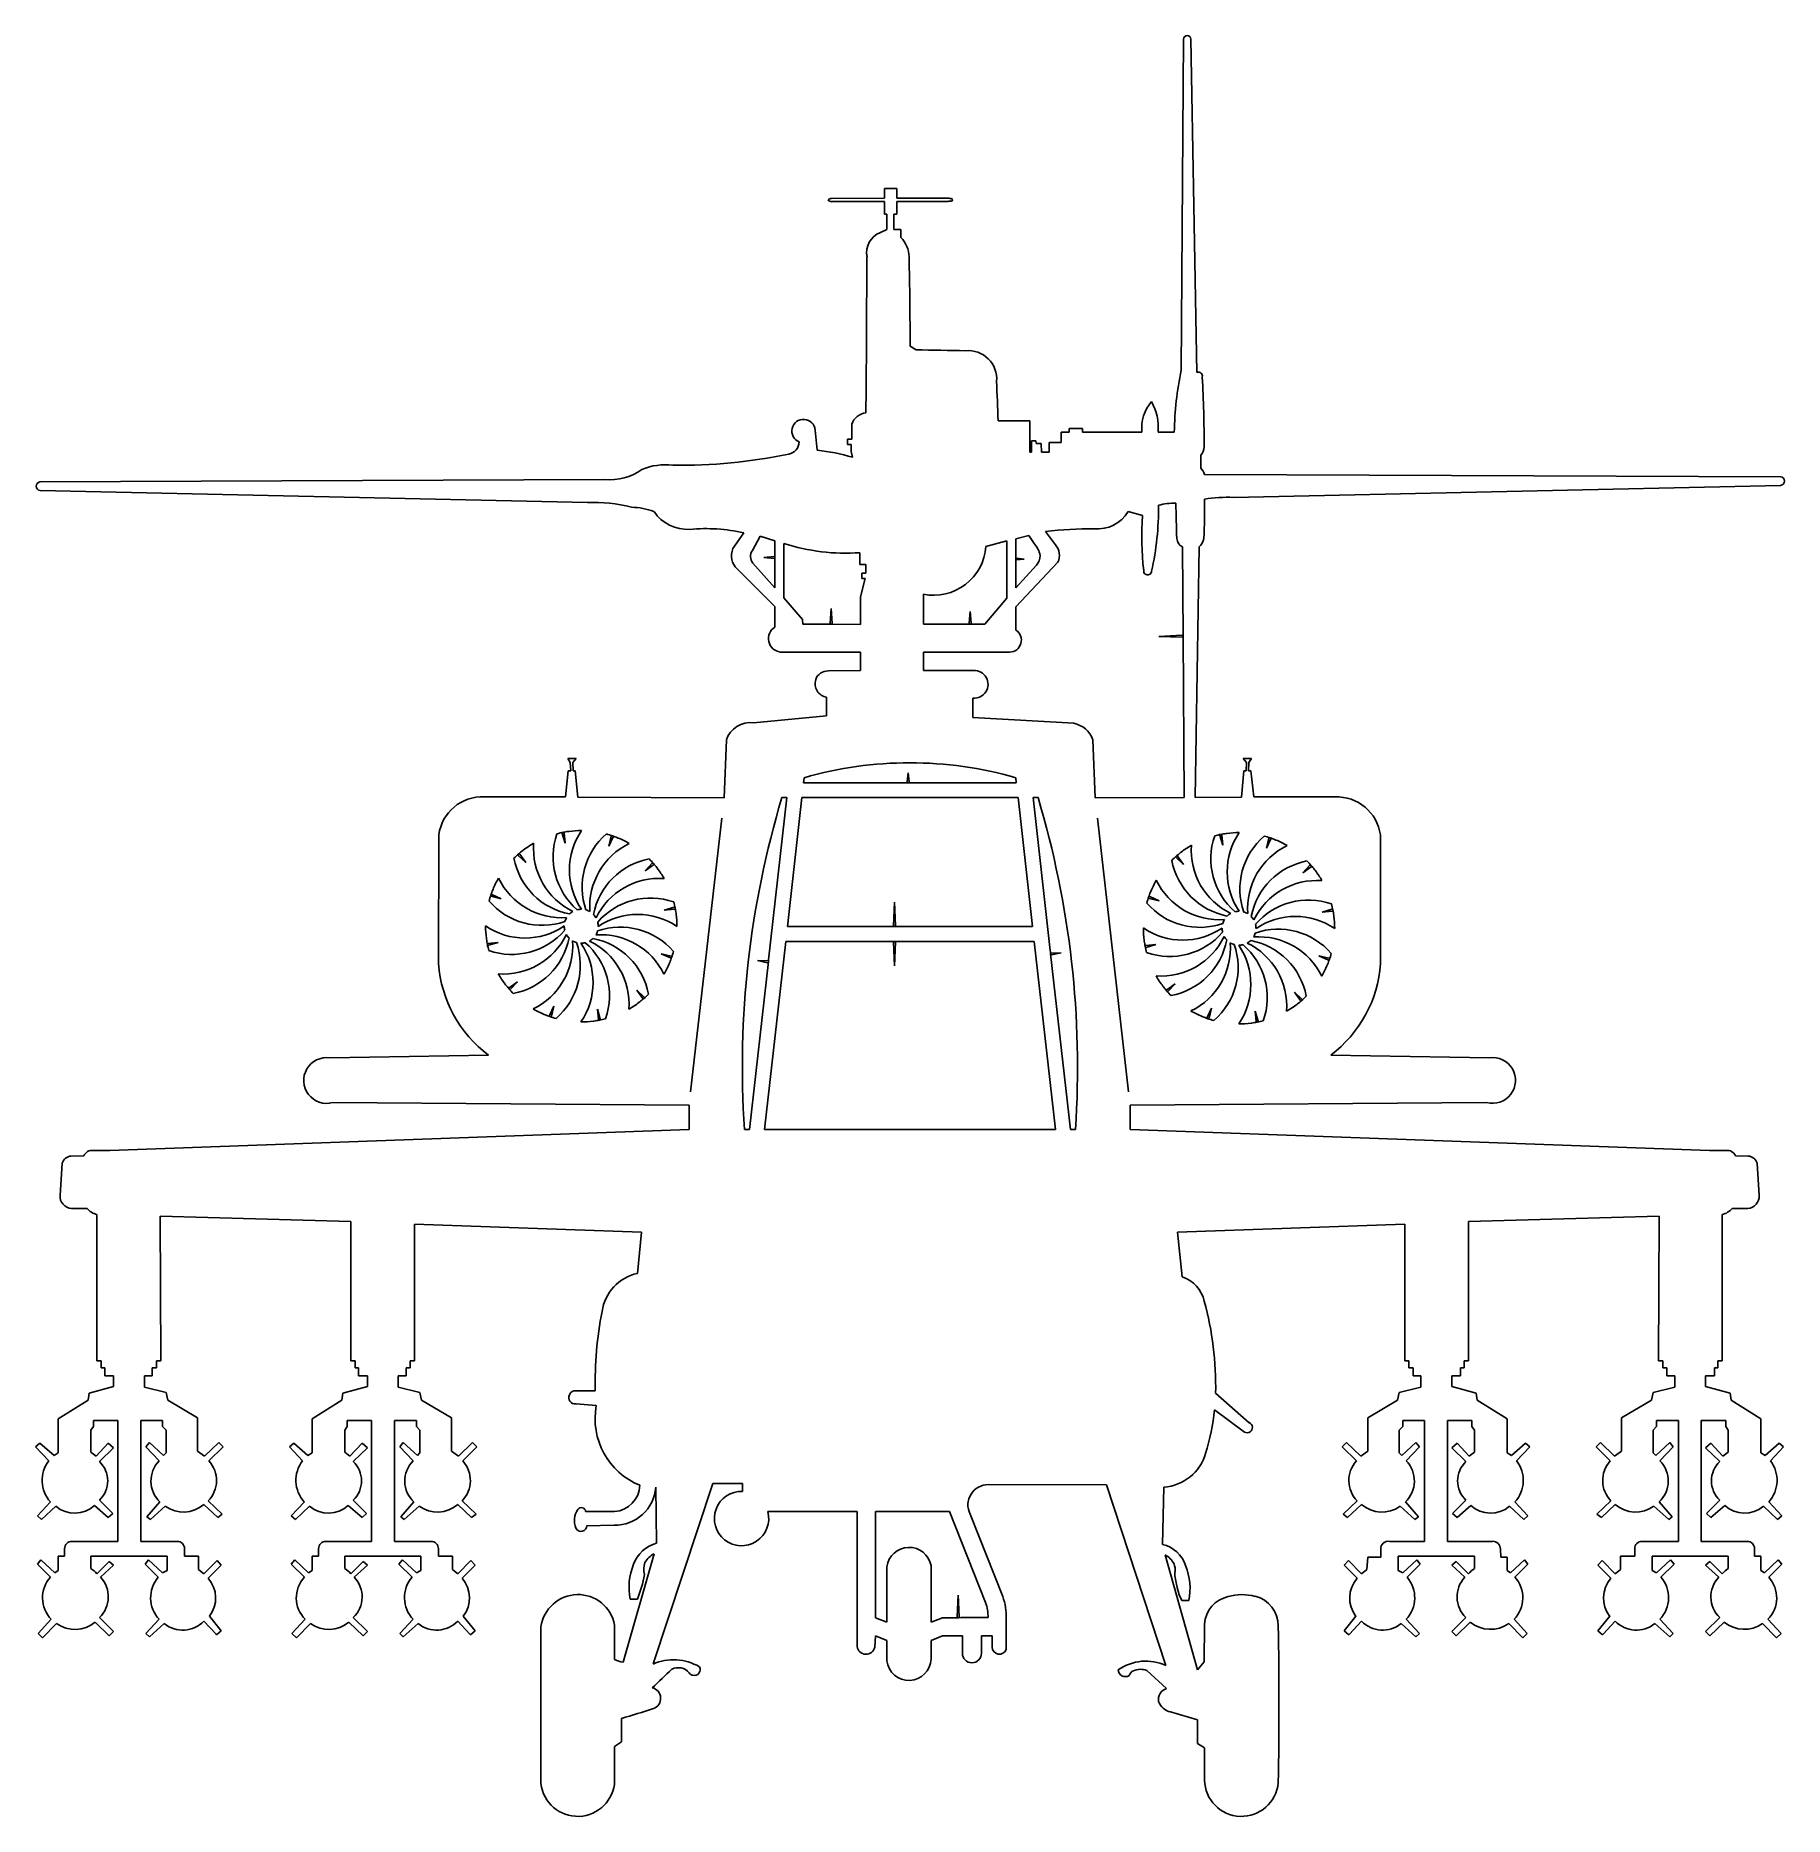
# Model space of a CAD drawing. Extents: x 0 to 25.4, y 0.1 to 25.9.
import ezdxf

# ---------------------------------------------------------------- set-up
doc = ezdxf.new("R2010")
doc.units = 0

msp = doc.modelspace()

# ---------------------------------------------------------------- linework, layer by layer
at = {"layer": 'Default', "color": 12, "linetype": 'CONTINUOUS'}
for p, q in [((17.414411, 19.197707), (25.350849, 19.371178)), ((8.04672, 19.123992), (0.110282, 19.297462))]:
    msp.add_line(p, q, dxfattribs=at)
at = {"layer": 'Default', "color": 5, "linetype": 'CONTINUOUS'}
for p, q in [((10.753592, 18.340635), (10.606381, 18.326286)), ((10.753592, 18.311937), (10.606381, 18.326286)), ((14.27178, 18.318427), (14.382824, 18.304115)), ((14.27178, 18.289804), (14.382824, 18.304115)), ((11.565637, 17.368818), (11.5819, 17.587256)), ((11.594389, 17.36857), (11.5819, 17.587256)), ((13.585091, 17.372419), (13.599452, 17.542914)), ((13.613814, 17.372419), (13.599452, 17.542914)), ((16.673853, 17.197808), (16.333863, 17.18079)), ((16.674076, 17.169028), (16.333863, 17.18079)), ((12.685049, 15.073029), (12.699383, 15.201558)), ((12.713716, 15.073029), (12.699383, 15.201558)), ((12.488364, 12.986444), (12.502755, 13.330082)), ((12.517145, 12.986444), (12.502755, 13.330082)), ((12.488364, 12.747942), (12.502755, 12.403121)), ((12.517145, 12.747942), (12.502755, 12.403121)), ((10.66139, 12.478307), (10.515408, 12.480368)), ((10.658167, 12.449793), (10.515408, 12.480368)), ((14.776067, 12.591086), (14.918469, 12.592727)), ((14.779285, 12.562577), (14.918469, 12.592727)), ((13.411399, 2.964666), (13.424925, 3.282095)), ((13.440177, 2.964744), (13.424925, 3.282095))]:
    msp.add_line(p, q, dxfattribs=at)
at = {"layer": 'Default', "color": 7, "linetype": 'CONTINUOUS'}
for p, q in [((7.680835, 14.326176), (7.723787, 14.183561)), ((7.708929, 14.33176), (7.723787, 14.183561)), ((7.770302, 14.353737), (7.781797, 14.354909)), ((8.391283, 14.28417), (8.357173, 14.139185)), ((8.418405, 14.274959), (8.357173, 14.139185)), ((8.482544, 14.263306), (8.493086, 14.258572)), ((17.220359, 14.29667), (17.263311, 14.154055)), ((17.248453, 14.302255), (17.263311, 14.154055)), ((17.309825, 14.324232), (17.321321, 14.325403)), ((17.930807, 14.254664), (17.896697, 14.10968)), ((17.957929, 14.245454), (17.896697, 14.10968)), ((18.022068, 14.2338), (18.03261, 14.229067)), ((7.044566, 14.00733), (7.153071, 13.905298)), ((7.044566, 14.00733), (7.153071, 13.905298)), ((7.066104, 14.026213), (7.153071, 13.905298)), ((7.066104, 14.026213), (7.153071, 13.905298)), ((7.108265, 14.075932), (7.117635, 14.082695)), ((7.108265, 14.075932), (7.117635, 14.082695)), ((16.58409, 13.977824), (16.692595, 13.875792)), ((16.58409, 13.977824), (16.692595, 13.875792)), ((16.605627, 13.996708), (16.692595, 13.875792)), ((16.605627, 13.996708), (16.692595, 13.875792)), ((16.647789, 14.046427), (16.657159, 14.053189)), ((16.647789, 14.046427), (16.657159, 14.053189)), ((8.985546, 13.892567), (8.883514, 13.784062)), ((9.00443, 13.87103), (8.883514, 13.784062)), ((9.054149, 13.828868), (9.060911, 13.819498)), ((18.52507, 13.863062), (18.423038, 13.754557)), ((18.543953, 13.841524), (18.423038, 13.754557)), ((18.593672, 13.799362), (18.600435, 13.789992)), ((6.662174, 13.440189), (6.797948, 13.378957)), ((6.673828, 13.504328), (6.678561, 13.51487)), ((16.213352, 13.474822), (16.218085, 13.485364)), ((6.652964, 13.413067), (6.797948, 13.378957)), ((9.304392, 13.256298), (9.161777, 13.213346)), ((9.309977, 13.228205), (9.161777, 13.213346)), ((16.192488, 13.383561), (16.337472, 13.349451)), ((16.201698, 13.410683), (16.337472, 13.349451)), ((18.843916, 13.226793), (18.701301, 13.18384)), ((18.8495, 13.198699), (18.701301, 13.18384)), ((9.331954, 13.166832), (9.333125, 13.155336)), ((18.871478, 13.137326), (18.872649, 13.12583)), ((6.583396, 12.792085), (6.582224, 12.803581)), ((6.605373, 12.730713), (6.753573, 12.745571)), ((6.610958, 12.702619), (6.753573, 12.745571)), ((16.12292, 12.76258), (16.121748, 12.774076)), ((16.144897, 12.701207), (16.293096, 12.716065)), ((16.150482, 12.673113), (16.293096, 12.716065)), ((9.262386, 12.54585), (9.117402, 12.57996)), ((9.253175, 12.518728), (9.117402, 12.57996)), ((9.241522, 12.454589), (9.236789, 12.444047)), ((18.80191, 12.516345), (18.656926, 12.550454)), ((18.792699, 12.489222), (18.656926, 12.550454)), ((18.781046, 12.425083), (18.776313, 12.414542)), ((6.861201, 12.130049), (6.854438, 12.139419)), ((6.91092, 12.087887), (7.031835, 12.174855)), ((6.929803, 12.06635), (7.031835, 12.174855)), ((16.450444, 12.058382), (16.571359, 12.145349)), ((16.469327, 12.036844), (16.571359, 12.145349)), ((8.870784, 11.951587), (8.762278, 12.053619)), ((8.849246, 11.932704), (8.762278, 12.053619)), ((8.807084, 11.882985), (8.797714, 11.876222)), ((16.400725, 12.100543), (16.393962, 12.109913)), ((18.410307, 11.922082), (18.301802, 12.024114)), ((18.38877, 11.903198), (18.301802, 12.024114)), ((7.432805, 11.695611), (7.422264, 11.700345)), ((7.496944, 11.683958), (7.558176, 11.819732)), ((7.524067, 11.674747), (7.558176, 11.819732)), ((8.234515, 11.632741), (8.191562, 11.775356)), ((8.206421, 11.627157), (8.191562, 11.775356)), ((16.972329, 11.666106), (16.961788, 11.670839)), ((17.036468, 11.654452), (17.0977, 11.790226)), ((17.06359, 11.645242), (17.0977, 11.790226)), ((17.774038, 11.603236), (17.731086, 11.745851)), ((17.745945, 11.597651), (17.731086, 11.745851)), ((18.346608, 11.853479), (18.337238, 11.846716)), ((8.145048, 11.60518), (8.133552, 11.604008)), ((17.684572, 11.575674), (17.673076, 11.574502))]:
    msp.add_line(p, q, dxfattribs=at)
at = {"layer": 'Default', "color": 12, "linetype": 'CONTINUOUS'}
for centre, start, end in [((0.118003, 19.360288), 99.092093, 262.994157), ((25.343128, 19.434004), 277.005843, 440.907907)]:
    msp.add_arc(centre, 0.063299, start, end, dxfattribs=at)
at = {"layer": 'Default', "color": 5, "linetype": 'CONTINUOUS'}
for centre, radius, start, end in [((16.747527, 18.616684), 0.154172, 185.740464, 242.021375), ((10.75464, 18.329886), 0.0108, 0, 95.567174), ((14.648276, 18.356469), 0.243771, 335.946872, 398.985681), ((10.75464, 18.322686), 0.0108, 264.432826, 360), ((14.2704, 18.307715), 0.0108, 82.656155, 180), ((14.2704, 18.300515), 0.0108, 180, 277.343845), ((16.172241, 18.131429), 0.058184, 172.216344, 355.426982), ((11.576407, 17.368016), 0.0108, 175.741959, 269.50523), ((11.583607, 17.367954), 0.0108, 269.50523, 363.268501), ((13.595852, 17.371512), 0.0108, 175.184998, 270), ((13.603052, 17.371512), 0.0108, 270, 364.815002), ((16.674393, 17.187021), 0.0108, 0.442736, 92.865515), ((16.674449, 17.179821), 0.0108, 268.019958, 360.442736), ((12.695783, 15.071832), 0.0108, 173.636722, 270), ((12.702983, 15.071832), 0.0108, 270, 366.363278), ((12.499155, 12.985992), 0.0108, 177.602021, 270), ((12.506355, 12.985992), 0.0108, 270, 362.397979), ((12.499155, 12.748392), 0.0108, 90, 182.389774), ((12.506355, 12.748392), 0.0108, 357.610226, 450), ((10.660429, 12.460353), 0.0108, 257.911381, 353.551186), ((10.661237, 12.467508), 0.0108, 353.551186, 449.19099), ((14.776191, 12.580287), 0.0108, 90.660176, 186.441347), ((14.776999, 12.573132), 0.0108, 186.441347, 282.222518), ((13.422189, 2.964206), 0.0108, 177.559968, 270.155695), ((13.429389, 2.964226), 0.0108, 270.155695, 362.751422)]:
    msp.add_arc(centre, radius, start, end, dxfattribs=at)
at = {"layer": 'Default', "color": 7, "linetype": 'CONTINUOUS'}
for centre, start, end in [((7.691176, 14.32929), 101.392773, 196.761033), ((7.698183, 14.330683), 5.725295, 101.093554), ((8.401796, 14.281696), 71.392773, 166.761033), ((8.40856, 14.279399), 335.725295, 431.093554), ((17.2307, 14.299784), 101.392773, 196.761033), ((17.237707, 14.301177), 5.725295, 101.093554), ((17.94132, 14.252191), 71.392773, 166.761033), ((17.948084, 14.249894), 335.725295, 431.093554), ((7.051964, 14.015198), 131.392773, 226.761033), ((7.051964, 14.015198), 131.392773, 226.761033), ((7.057336, 14.019907), 35.725295, 131.093554), ((7.057336, 14.019907), 35.725295, 131.093554), ((16.591488, 13.985692), 131.392773, 226.761033), ((16.591488, 13.985692), 131.392773, 226.761033), ((16.59686, 13.990401), 35.725295, 131.093554), ((16.59686, 13.990401), 35.725295, 131.093554), ((8.993414, 13.885169), 41.392773, 136.761033), ((8.998123, 13.879798), 305.725295, 401.093554), ((18.532938, 13.855663), 41.392773, 136.761033), ((18.537647, 13.850292), 305.725295, 401.093554), ((6.657734, 13.430344), 65.725295, 161.093554), ((6.655437, 13.42358), 161.392773, 256.761033), ((9.307506, 13.245957), 11.392773, 106.761033), ((9.308899, 13.238951), 275.725295, 371.093554), ((16.194961, 13.394074), 161.392773, 256.761033), ((16.197258, 13.400838), 65.725295, 161.093554), ((18.84703, 13.216451), 11.392773, 106.761033), ((18.848423, 13.209445), 275.725295, 371.093554), ((6.60645, 12.719966), 95.725295, 191.093554), ((6.607843, 12.71296), 191.392773, 286.761033), ((16.145974, 12.690461), 95.725295, 191.093554), ((16.147367, 12.683454), 191.392773, 286.761033), ((9.257615, 12.528573), 245.725295, 341.093554), ((9.259913, 12.535337), 341.392773, 436.761033), ((18.797139, 12.499067), 245.725295, 341.093554), ((18.799436, 12.505832), 341.392773, 436.761033), ((6.917226, 12.07912), 125.725295, 221.093554), ((6.921936, 12.073748), 221.392773, 316.761033), ((8.858014, 11.93901), 215.725295, 311.093554), ((8.863385, 11.943719), 311.392773, 406.761033), ((16.45675, 12.049614), 125.725295, 221.093554), ((16.46146, 12.044243), 221.392773, 316.761033), ((18.397538, 11.909504), 215.725295, 311.093554), ((18.402909, 11.914214), 311.392773, 406.761033), ((7.506789, 11.679518), 155.725295, 251.093554), ((7.513554, 11.677221), 251.392773, 346.761033), ((8.217167, 11.628234), 185.725295, 281.093554), ((8.224173, 11.629627), 281.392773, 376.761033), ((17.046313, 11.650012), 155.725295, 251.093554), ((17.053077, 11.647715), 251.392773, 346.761033), ((17.756691, 11.598728), 185.725295, 281.093554), ((17.763697, 11.600121), 281.392773, 376.761033)]:
    msp.add_arc(centre, 0.0108, start, end, dxfattribs=at)
at = {"layer": 'WHITE', "color": 7, "linetype": 'CONTINUOUS'}
for p, q in [((16.69176, 25.840152), (16.66008, 21.042792)), ((16.88544, 21.009672), (16.79904, 25.840872)), ((12.35376, 23.536872), (11.58912, 23.533272)), ((12.53304, 23.675832), (12.35376, 23.675832)), ((12.35376, 23.675832), (12.35376, 23.536872)), ((12.53304, 23.538312), (12.53304, 23.675832)), ((13.25376, 23.538312), (12.53304, 23.538312)), ((11.59272, 23.485752), (12.35376, 23.485752)), ((12.35376, 23.485752), (12.35376, 23.306472)), ((12.35376, 23.306472), (12.39048, 23.306472)), ((12.39048, 23.306472), (12.39048, 23.083272)), ((12.49272, 23.079672), (12.49272, 23.306472)), ((12.49272, 23.306472), (12.53304, 23.306472)), ((12.53304, 23.306472), (12.53304, 23.487192)), ((12.53304, 23.487192), (13.25736, 23.487192)), ((12.39048, 23.083272), (12.29544, 23.039352)), ((12.59496, 23.079672), (12.49272, 23.079672)), ((12.59496, 22.966632), (12.59496, 23.079672)), ((12.10104, 22.684392), (12.09384, 21.499272)), ((12.09384, 21.499272), (12.09024, 20.756232)), ((12.81456, 21.337992), (12.72672, 21.389112)), ((12.09024, 20.756232), (12.08664, 20.423592)), ((11.38032, 19.881432), (11.3508, 20.174472)), ((11.88144, 20.258712), (11.88144, 20.181672)), ((11.88144, 20.181672), (11.88144, 20.112552)), ((14.4612, 20.309832), (14.004, 20.309832)), ((14.4612, 19.852632), (14.4612, 20.309832)), ((15.03576, 20.144952), (14.9184, 20.144952)), ((14.9184, 20.144952), (14.9184, 19.991592)), ((15.22584, 20.196792), (15.03576, 20.196792)), ((15.03576, 20.196792), (15.03576, 20.144952)), ((15.22584, 20.144952), (15.22584, 20.196792)), ((16.08912, 20.144952), (15.22584, 20.144952)), ((16.55784, 20.144952), (16.32384, 20.144952)), ((11.88144, 20.042712), (11.81952, 20.042712)), ((11.81952, 20.042712), (11.81952, 19.965672)), ((11.81952, 19.965672), (11.87064, 19.965672)), ((11.87064, 19.965672), (11.87064, 19.863432)), ((11.88144, 20.112552), (11.88144, 20.060712)), ((11.88144, 20.060712), (11.88144, 20.042712)), ((14.55264, 20.016792), (14.48712, 20.016792)), ((14.48712, 20.016792), (14.48712, 19.852632)), ((14.55624, 19.977192), (14.55264, 20.016792)), ((14.62968, 19.977192), (14.55624, 19.977192)), ((14.63328, 19.852632), (14.62968, 19.977192)), ((14.9184, 19.991592), (14.74272, 19.991592)), ((14.74272, 19.991592), (14.74272, 19.852632)), ((11.87064, 19.863432), (11.89296, 19.779192)), ((14.48712, 19.852632), (14.4612, 19.852632)), ((14.74272, 19.852632), (14.63328, 19.852632)), ((16.94232, 19.622232), (16.94232, 19.808712)), ((8.29584, 19.456632), (0.108, 19.422792)), ((16.996562, 19.531045), (25.353131, 19.496508)), ((15.888699, 18.992822), (16.09704, 18.933912)), ((10.31544, 18.681912), (10.15848, 18.454392)), ((10.55016, 18.633672), (10.44, 18.429192)), ((10.76544, 18.568152), (10.55016, 18.633672)), ((14.2596, 18.599112), (14.45112, 18.644472)), ((14.2596, 18.304115), (14.2596, 18.599112)), ((14.45112, 18.644472), (14.52672, 18.531432)), ((14.83776, 18.509832), (14.6916, 18.703512)), ((10.76544, 18.326286), (10.76544, 18.568152)), ((10.76544, 18.568152), (10.76544, 18.568152)), ((10.8936, 17.740872), (10.8972, 18.531432)), ((11.9988, 18.395946), (11.9988, 18.223992)), ((13.827292, 18.483627), (14.13216, 18.568152)), ((14.13216, 18.568152), (14.13216, 17.737272)), ((16.685249, 17.179905), (16.675198, 18.480531)), ((16.85952, 14.847192), (16.91784, 18.480312)), ((10.2204, 18.162072), (10.76544, 17.617032)), ((10.444809, 18.245379), (10.76544, 17.887752)), ((10.76544, 18.329886), (10.76544, 18.283032)), ((10.76544, 18.326286), (10.76544, 18.322686)), ((10.76544, 17.887752), (10.76544, 18.283032)), ((11.9988, 18.223992), (12.08664, 18.223992)), ((12.02472, 18.100152), (12.02472, 18.023112)), ((12.08664, 18.100152), (12.02472, 18.100152)), ((12.08664, 18.223992), (12.08664, 18.100152)), ((14.2596, 18.307715), (14.2596, 18.284472)), ((14.2596, 18.304115), (14.2596, 18.300515)), ((14.2596, 17.887752), (14.2596, 18.284472)), ((14.2596, 17.609832), (14.87088, 18.257112)), ((14.558637, 18.213405), (14.2596, 17.887752)), ((12.07584, 18.023112), (12.0096, 17.755992)), ((12.02472, 18.023112), (12.07584, 18.023112)), ((10.76544, 17.617032), (10.76544, 17.316792)), ((11.16792, 17.426232), (10.8936, 17.740872)), ((12.0096, 17.755992), (12.0096, 17.353512)), ((12.9204, 17.360712), (12.9204, 17.792712)), ((14.13216, 17.737272), (13.81032, 17.360712)), ((14.2596, 17.272936), (14.2596, 17.609832)), ((11.17152, 17.360712), (11.16792, 17.426232)), ((11.579914, 17.357185), (11.17152, 17.360712)), ((11.576314, 17.357216), (11.5884, 17.357112)), ((11.579914, 17.357185), (11.583514, 17.357154)), ((12.0096, 17.353512), (11.5884, 17.357112)), ((13.41144, 17.360712), (12.9204, 17.360712)), ((13.603052, 17.360712), (13.41144, 17.360712)), ((13.599452, 17.360712), (13.595852, 17.360712)), ((13.81032, 17.360712), (13.599452, 17.360712)), ((16.685221, 17.183505), (16.685193, 17.187105)), ((16.685221, 17.183505), (16.70328, 14.846472)), ((10.84608, 16.954632), (12.0096, 16.954632)), ((12.0096, 16.954632), (12.0096, 16.687512)), ((12.9204, 16.954632), (14.16888, 16.954632)), ((12.9204, 16.687512), (12.9204, 16.954632)), ((12.0096, 16.687512), (11.5416, 16.680312)), ((13.649041, 16.687512), (12.9204, 16.687512)), ((11.51568, 16.299432), (11.51568, 16.028712)), ((13.63824, 16.007112), (13.63824, 16.287912)), ((11.51568, 16.028712), (10.4544, 15.930072)), ((15.100056, 15.923468), (13.63824, 16.007112)), ((10.06344, 15.684552), (10.03032, 14.839272)), ((15.40872, 14.839272), (15.37632, 15.684552)), ((7.88256, 15.410232), (7.7616, 15.410232)), ((7.7616, 15.410232), (7.79832, 15.355512)), ((7.79832, 15.355512), (7.80552, 15.234552)), ((7.83504, 15.351912), (7.88256, 15.410232)), ((7.83864, 15.230952), (7.83504, 15.351912)), ((17.67744, 15.410232), (17.55648, 15.410232)), ((17.55648, 15.410232), (17.60472, 15.351912)), ((17.60472, 15.351912), (17.6004, 15.230952)), ((17.63352, 15.234552), (17.64072, 15.355512)), ((17.64072, 15.355512), (17.67744, 15.410232)), ((7.7688, 15.234552), (7.72848, 14.857992)), ((7.80552, 15.234552), (7.7688, 15.234552)), ((7.87176, 15.230952), (7.83864, 15.230952)), ((7.90776, 14.850792), (7.87176, 15.230952)), ((11.190216, 15.132818), (11.18232, 15.061032)), ((11.18232, 15.061032), (12.699383, 15.061032)), ((12.695783, 15.061032), (12.72528, 15.061032)), ((12.699383, 15.061032), (12.702983, 15.061032)), ((12.72528, 15.061032), (14.26752, 15.061032)), ((14.26752, 15.061032), (14.2596, 15.133032)), ((17.568, 15.230952), (17.53128, 14.850792)), ((17.6004, 15.230952), (17.568, 15.230952)), ((17.67024, 15.234552), (17.63352, 15.234552)), ((17.71056, 14.857992), (17.67024, 15.234552)), ((7.72848, 14.857992), (6.55056, 14.854392)), ((10.03032, 14.839272), (7.90776, 14.850792)), ((10.9404, 14.845032), (10.67472, 12.490632)), ((10.868486, 14.845032), (10.9404, 14.845032)), ((11.15784, 14.845032), (10.94688, 12.975192)), ((14.292, 14.845032), (11.15784, 14.845032)), ((14.50368, 12.975192), (14.292, 14.845032)), ((14.582166, 14.845032), (14.50944, 14.845032)), ((14.50944, 14.845032), (14.76, 12.627432)), ((16.70328, 14.846472), (15.40872, 14.839272)), ((17.53128, 14.850792), (16.85952, 14.847192)), ((18.88848, 14.854392), (17.71056, 14.857992)), ((9.544032, 10.580472), (9.99648, 14.545512)), ((15.44256, 14.545512), (15.89544, 10.580472)), ((5.89176, 14.305032), (5.88816, 12.436632)), ((19.55088, 12.436632), (19.54728, 14.305032)), ((12.506355, 12.975192), (10.94688, 12.975192)), ((12.502755, 12.975192), (12.499155, 12.975192)), ((12.502755, 12.975192), (12.72528, 12.975192)), ((12.72528, 12.975192), (14.50368, 12.975192)), ((10.9224, 12.759192), (10.61424, 10.031832)), ((12.506355, 12.759192), (10.9224, 12.759192)), ((12.502755, 12.759192), (12.499155, 12.759192)), ((14.52744, 12.759192), (12.502755, 12.759192)), ((14.8356, 10.031832), (14.52744, 12.759192)), ((10.671969, 12.466295), (10.3968, 10.031832)), ((10.671565, 12.462717), (10.67116, 12.45914)), ((10.67472, 12.490632), (10.671565, 12.462717)), ((14.76, 12.627432), (14.765863, 12.575498)), ((14.765459, 12.579075), (15.05304, 10.031832)), ((14.765863, 12.575498), (14.766267, 12.57192)), ((6.61248, 11.111112), (4.31136, 11.070792)), ((21.12768, 11.070792), (18.82656, 11.111112)), ((4.35168, 10.423512), (9.52128, 10.386792)), ((9.52128, 10.386792), (9.52128, 10.031832)), ((15.91776, 10.386792), (21.08808, 10.423512)), ((21.08808, 10.423512), (15.91776, 10.386792)), ((15.91776, 10.386792), (21.08808, 10.423512)), ((15.91776, 10.031832), (15.91776, 10.386792)), ((9.52128, 10.031832), (1.12032, 9.727992)), ((10.3968, 10.031832), (10.3248, 10.031832)), ((10.61424, 10.031832), (12.72528, 10.031832)), ((12.72528, 10.031832), (14.8356, 10.031832)), ((15.05304, 10.031832), (15.125757, 10.031832)), ((24.31872, 9.727992), (15.91776, 10.031832)), ((0.74376, 9.650952), (0.55728, 9.647352)), ((1.12032, 9.727992), (0.8784, 9.727992)), ((24.56136, 9.727992), (24.31872, 9.727992)), ((24.88248, 9.647352), (24.69528, 9.650952)), ((0.42912, 9.545112), (0.3996, 9.077112)), ((25.03944, 9.077112), (25.00992, 9.545112)), ((0.56448, 8.886312), (0.79128, 8.886312)), ((0.93384, 8.798472), (0.93384, 6.676632)), ((24.5052, 6.676632), (24.5052, 8.798472)), ((24.64776, 8.886312), (24.87456, 8.886312)), ((1.85976, 6.676632), (1.84896, 8.773272)), ((1.84896, 8.773272), (4.6152, 8.696232)), ((4.6152, 8.696232), (4.6152, 6.676632)), ((5.53752, 6.676632), (5.53752, 8.659512)), ((5.53752, 8.659512), (8.83296, 8.545032)), ((8.83296, 8.545032), (8.77176, 7.945992)), ((16.60608, 8.545032), (19.90152, 8.659512)), ((19.90152, 8.659512), (16.60608, 8.545032)), ((16.60608, 8.545032), (19.90152, 8.659512)), ((16.67304, 7.896312), (16.60608, 8.545032)), ((19.90152, 8.659512), (19.90152, 6.676632)), ((20.82456, 8.696232), (23.5908, 8.773272)), ((20.82456, 6.676632), (20.82456, 8.696232)), ((23.5908, 8.773272), (23.57928, 6.676632)), ((0.93384, 6.676632), (0.99576, 6.676632)), ((0.99576, 6.676632), (0.99576, 6.573672)), ((0.99576, 6.573672), (1.0476, 6.573672)), ((1.0476, 6.573672), (1.0476, 6.460632)), ((1.0476, 6.460632), (1.17504, 6.460632)), ((1.17504, 6.460632), (1.17504, 6.306552)), ((1.62144, 6.295752), (1.62144, 6.460632)), ((1.62144, 6.460632), (1.7352, 6.460632)), ((1.7352, 6.460632), (1.7352, 6.573672)), ((1.7352, 6.573672), (1.79712, 6.573672)), ((1.79712, 6.573672), (1.79712, 6.676632)), ((1.79712, 6.676632), (1.85976, 6.676632)), ((4.6152, 6.676632), (4.67712, 6.676632)), ((4.67712, 6.676632), (4.67712, 6.573672)), ((4.67712, 6.573672), (4.72824, 6.573672)), ((4.72824, 6.573672), (4.72824, 6.460632)), ((4.72824, 6.460632), (4.8564, 6.460632)), ((4.8564, 6.460632), (4.8564, 6.306552)), ((5.3028, 6.295752), (5.3028, 6.460632)), ((5.3028, 6.460632), (5.41656, 6.460632)), ((5.41656, 6.460632), (5.41656, 6.573672)), ((5.41656, 6.573672), (5.47848, 6.573672)), ((5.47848, 6.573672), (5.47848, 6.676632)), ((5.47848, 6.676632), (5.53752, 6.676632)), ((19.90152, 6.676632), (19.96056, 6.676632)), ((19.96056, 6.676632), (19.96056, 6.573672)), ((19.96056, 6.573672), (20.0232, 6.573672)), ((20.0232, 6.573672), (20.0232, 6.460632)), ((20.0232, 6.460632), (20.13624, 6.460632)), ((20.13624, 6.460632), (20.13624, 6.295752)), ((20.58264, 6.306552), (20.58264, 6.460632)), ((20.58264, 6.460632), (20.7108, 6.460632)), ((20.7108, 6.460632), (20.7108, 6.573672)), ((20.7108, 6.573672), (20.76192, 6.573672)), ((20.76192, 6.573672), (20.76192, 6.676632)), ((20.76192, 6.676632), (20.82456, 6.676632)), ((23.57928, 6.676632), (23.64192, 6.676632)), ((23.64192, 6.676632), (23.64192, 6.573672)), ((23.64192, 6.573672), (23.70384, 6.573672)), ((23.70384, 6.573672), (23.70384, 6.460632)), ((23.70384, 6.460632), (23.8176, 6.460632)), ((23.8176, 6.460632), (23.8176, 6.295752)), ((24.264, 6.306552), (24.264, 6.460632)), ((24.264, 6.460632), (24.39216, 6.460632)), ((24.39216, 6.460632), (24.39216, 6.573672)), ((24.39216, 6.573672), (24.44328, 6.573672)), ((24.44328, 6.573672), (24.44328, 6.676632)), ((24.44328, 6.676632), (24.5052, 6.676632)), ((0.82008, 6.207912), (0.80568, 6.105672)), ((1.17504, 6.306552), (0.82008, 6.207912)), ((1.93608, 6.219432), (1.62144, 6.295752)), ((1.962, 6.105672), (1.93608, 6.219432)), ((4.50144, 6.207912), (4.48704, 6.105672)), ((4.8564, 6.306552), (4.50144, 6.207912)), ((5.61744, 6.219432), (5.3028, 6.295752)), ((5.64336, 6.105672), (5.61744, 6.219432)), ((8.16048, 6.244632), (7.88256, 6.244632)), ((17.64432, 5.780232), (17.1576, 6.207912)), ((19.8216, 6.219432), (19.7964, 6.105672)), ((20.13624, 6.295752), (19.8216, 6.219432)), ((20.9376, 6.207912), (20.58264, 6.306552)), ((20.952, 6.105672), (20.9376, 6.207912)), ((23.50296, 6.219432), (23.47704, 6.105672)), ((23.8176, 6.295752), (23.50296, 6.219432)), ((24.61896, 6.207912), (24.264, 6.306552)), ((24.63336, 6.105672), (24.61896, 6.207912)), ((0.80568, 6.105672), (0.37368, 5.838552)), ((2.394, 5.849352), (1.962, 6.105672)), ((4.48704, 6.105672), (4.05504, 5.838552)), ((6.07464, 5.849352), (5.64336, 6.105672)), ((7.88256, 6.054552), (8.17488, 6.028632)), ((17.1432, 5.966712), (17.5788, 5.644872)), ((19.7964, 6.105672), (19.3644, 5.849352)), ((21.384, 5.838552), (20.952, 6.105672)), ((23.47704, 6.105672), (23.04504, 5.849352)), ((25.06536, 5.838552), (24.63336, 6.105672)), ((0.37368, 5.838552), (0.37368, 5.344632)), ((0.846, 5.673672), (0.88272, 5.724792)), ((0.88272, 5.724792), (0.88272, 5.812632)), ((0.88272, 5.812632), (1.23768, 5.812632)), ((1.23768, 5.812632), (1.23768, 4.060152)), ((1.57032, 4.060152), (1.57032, 5.812632)), ((1.57032, 5.812632), (1.88496, 5.812632)), ((1.88496, 5.812632), (1.88496, 5.724792)), ((1.88496, 5.724792), (1.93608, 5.673672)), ((2.394, 5.369832), (2.394, 5.849352)), ((4.05504, 5.838552), (4.05504, 5.344632)), ((4.52736, 5.673672), (4.56336, 5.724792)), ((4.56336, 5.724792), (4.56336, 5.812632)), ((4.56336, 5.812632), (4.91832, 5.812632)), ((4.91832, 5.812632), (4.91832, 4.060152)), ((5.25168, 4.060152), (5.25168, 5.812632)), ((5.25168, 5.812632), (5.56632, 5.812632)), ((5.56632, 5.812632), (5.56632, 5.724792)), ((5.56632, 5.724792), (5.61744, 5.673672)), ((6.07464, 5.369832), (6.07464, 5.849352)), ((19.3644, 5.849352), (19.3644, 5.369832)), ((19.8216, 5.673672), (19.87272, 5.724792)), ((19.87272, 5.724792), (19.87272, 5.812632)), ((19.87272, 5.812632), (20.18736, 5.812632)), ((20.18736, 5.812632), (20.18736, 4.060152)), ((20.52072, 4.060152), (20.52072, 5.812632)), ((20.52072, 5.812632), (20.87568, 5.812632)), ((20.87568, 5.812632), (20.87568, 5.724792)), ((20.87568, 5.724792), (20.9124, 5.673672)), ((21.384, 5.344632), (21.384, 5.838552)), ((23.04504, 5.849352), (23.04504, 5.369832)), ((23.50296, 5.673672), (23.55408, 5.724792)), ((23.55408, 5.724792), (23.55408, 5.812632)), ((23.55408, 5.812632), (23.86872, 5.812632)), ((23.86872, 5.812632), (23.86872, 4.060152)), ((24.20136, 4.060152), (24.20136, 5.812632)), ((24.20136, 5.812632), (24.55632, 5.812632)), ((24.55632, 5.812632), (24.55632, 5.724792)), ((24.55632, 5.724792), (24.59304, 5.673672)), ((25.06536, 5.344632), (25.06536, 5.838552)), ((0.10656, 5.483592), (0.04464, 5.432472)), ((0.04464, 5.432472), (0.23472, 5.227272)), ((0.31176, 5.304312), (0.10656, 5.483592)), ((0.846, 5.355432), (0.846, 5.673672)), ((1.09872, 5.483592), (0.92304, 5.293512)), ((1.17504, 5.418072), (1.09872, 5.483592)), ((1.69488, 5.494392), (1.64376, 5.432472)), ((1.64376, 5.432472), (1.83744, 5.227272)), ((1.90008, 5.304312), (1.69488, 5.494392)), ((1.93608, 5.673672), (1.93608, 5.344632)), ((2.70144, 5.494392), (2.49624, 5.293512)), ((2.55816, 5.227272), (2.76336, 5.432472)), ((2.76336, 5.432472), (2.70144, 5.494392)), ((3.78792, 5.483592), (3.726, 5.432472)), ((3.726, 5.432472), (3.91608, 5.227272)), ((3.99312, 5.304312), (3.78792, 5.483592)), ((4.52736, 5.355432), (4.52736, 5.673672)), ((4.77936, 5.483592), (4.60368, 5.293512)), ((4.8564, 5.418072), (4.77936, 5.483592)), ((5.37624, 5.494392), (5.3244, 5.432472)), ((5.3244, 5.432472), (5.5188, 5.227272)), ((5.58072, 5.304312), (5.37624, 5.494392)), ((5.61744, 5.673672), (5.61744, 5.344632)), ((6.38208, 5.494392), (6.1776, 5.293512)), ((6.23952, 5.227272), (6.44472, 5.432472)), ((6.44472, 5.432472), (6.38208, 5.494392)), ((19.05696, 5.494392), (18.99504, 5.432472)), ((18.99504, 5.432472), (19.19952, 5.227272)), ((19.26216, 5.293512), (19.05696, 5.494392)), ((19.8216, 5.344632), (19.8216, 5.673672)), ((20.06352, 5.494392), (19.85832, 5.304312)), ((19.92024, 5.227272), (20.11464, 5.432472)), ((20.11464, 5.432472), (20.06352, 5.494392)), ((20.65968, 5.483592), (20.58264, 5.418072)), ((20.83536, 5.293512), (20.65968, 5.483592)), ((20.9124, 5.673672), (20.9124, 5.355432)), ((21.65112, 5.483592), (21.44664, 5.304312)), ((21.52296, 5.227272), (21.71376, 5.432472)), ((21.71376, 5.432472), (21.65112, 5.483592)), ((22.73832, 5.494392), (22.67568, 5.432472)), ((22.67568, 5.432472), (22.88088, 5.227272)), ((22.9428, 5.293512), (22.73832, 5.494392)), ((23.50296, 5.344632), (23.50296, 5.673672)), ((23.74416, 5.494392), (23.53968, 5.304312)), ((23.6016, 5.227272), (23.79528, 5.432472)), ((23.79528, 5.432472), (23.74416, 5.494392)), ((24.34104, 5.483592), (24.264, 5.418072)), ((24.516, 5.293512), (24.34104, 5.483592)), ((24.59304, 5.673672), (24.59304, 5.355432)), ((25.33248, 5.483592), (25.12728, 5.304312)), ((25.20432, 5.227272), (25.3944, 5.432472)), ((25.3944, 5.432472), (25.33248, 5.483592)), ((0.37368, 5.344632), (0.31176, 5.304312)), ((0.92304, 5.293512), (0.846, 5.355432)), ((0.97056, 5.216472), (1.17504, 5.418072)), ((1.93608, 5.344632), (1.90008, 5.304312)), ((2.49624, 5.293512), (2.394, 5.369832)), ((4.05504, 5.344632), (3.99312, 5.304312)), ((4.60368, 5.293512), (4.52736, 5.355432)), ((4.6512, 5.216472), (4.8564, 5.418072)), ((5.61744, 5.344632), (5.58072, 5.304312)), ((6.1776, 5.293512), (6.07464, 5.369832)), ((19.3644, 5.369832), (19.26216, 5.293512)), ((19.85832, 5.304312), (19.8216, 5.344632)), ((20.58264, 5.418072), (20.78784, 5.216472)), ((20.9124, 5.355432), (20.83536, 5.293512)), ((21.44664, 5.304312), (21.384, 5.344632)), ((23.04504, 5.369832), (22.9428, 5.293512)), ((23.53968, 5.304312), (23.50296, 5.344632)), ((24.264, 5.418072), (24.46848, 5.216472)), ((24.59304, 5.355432), (24.516, 5.293512)), ((25.12728, 5.304312), (25.06536, 5.344632)), ((1.16424, 4.466232), (0.97056, 4.656312)), ((4.8456, 4.466232), (4.6512, 4.656312)), ((8.99856, 2.281752), (9.86544, 4.898232)), ((9.03888, 4.847112), (9.04968, 4.034952)), ((9.86544, 4.898232), (10.29744, 4.898232)), ((10.29744, 4.898232), (10.29744, 4.784472)), ((13.86288, 4.883112), (15.5736, 4.879512)), ((15.5736, 4.879512), (16.43688, 2.260152)), ((16.38576, 4.016232), (16.40808, 4.847112)), ((20.78784, 4.656312), (20.59344, 4.466232)), ((24.46848, 4.656312), (24.2748, 4.466232)), ((0.26064, 4.631112), (0.07056, 4.429512)), ((0.07056, 4.429512), (0.13248, 4.378392)), ((0.13248, 4.378392), (0.33768, 4.569192)), ((0.89712, 4.579992), (1.09872, 4.404312)), ((1.09872, 4.404312), (1.16424, 4.466232)), ((1.84824, 4.631112), (1.65816, 4.415112)), ((1.65816, 4.415112), (1.70928, 4.378392)), ((1.70928, 4.378392), (1.92528, 4.569192)), ((2.48544, 4.594392), (2.68632, 4.404312)), ((2.75256, 4.455432), (2.54736, 4.645512)), ((2.68632, 4.404312), (2.75256, 4.455432)), ((3.942, 4.631112), (3.7512, 4.429512)), ((3.7512, 4.429512), (3.81384, 4.378392)), ((3.81384, 4.378392), (4.01832, 4.569192)), ((4.57848, 4.579992), (4.77936, 4.404312)), ((4.77936, 4.404312), (4.8456, 4.466232)), ((5.5296, 4.631112), (5.33952, 4.415112)), ((5.33952, 4.415112), (5.39064, 4.378392)), ((5.39064, 4.378392), (5.60664, 4.569192)), ((6.16608, 4.594392), (6.36768, 4.404312)), ((6.4332, 4.455432), (6.22872, 4.645512)), ((6.36768, 4.404312), (6.4332, 4.455432)), ((8.442, 4.492152), (8.02152, 4.492152)), ((10.6632, 4.492152), (11.95848, 4.492152)), ((11.95848, 4.492152), (11.95848, 2.534472)), ((12.2256, 2.952792), (12.2256, 4.492152)), ((12.2256, 4.492152), (13.29768, 4.492152)), ((13.29768, 4.492152), (13.819457, 3.172699)), ((14.06952, 3.258792), (13.59648, 4.456152)), ((19.21032, 4.645512), (19.00584, 4.455432)), ((19.00584, 4.455432), (19.07136, 4.404312)), ((19.07136, 4.404312), (19.27296, 4.594392)), ((19.8324, 4.569192), (20.0484, 4.378392)), ((20.09952, 4.415112), (19.90944, 4.631112)), ((20.0484, 4.378392), (20.09952, 4.415112)), ((20.59344, 4.466232), (20.65968, 4.404312)), ((20.65968, 4.404312), (20.86056, 4.579992)), ((21.42072, 4.569192), (21.62592, 4.378392)), ((21.68784, 4.429512), (21.49776, 4.631112)), ((21.62592, 4.378392), (21.68784, 4.429512)), ((22.89168, 4.645512), (22.68648, 4.455432)), ((22.68648, 4.455432), (22.75272, 4.404312)), ((22.75272, 4.404312), (22.9536, 4.594392)), ((23.51376, 4.569192), (23.72976, 4.378392)), ((23.78088, 4.415112), (23.5908, 4.631112)), ((23.72976, 4.378392), (23.78088, 4.415112)), ((24.2748, 4.466232), (24.34104, 4.404312)), ((24.34104, 4.404312), (24.54192, 4.579992)), ((25.10208, 4.569192), (25.30656, 4.378392)), ((25.3692, 4.429512), (25.1784, 4.631112)), ((25.30656, 4.378392), (25.3692, 4.429512)), ((8.03592, 4.286952), (8.4348, 4.294152)), ((0.46584, 3.952152), (0.46584, 3.844152)), ((1.23768, 4.060152), (0.57384, 4.060152)), ((2.09664, 4.060152), (1.57032, 4.060152)), ((2.20464, 3.844152), (2.20464, 3.952152)), ((4.14792, 3.952152), (4.14792, 3.844152)), ((4.91832, 4.060152), (4.25592, 4.060152)), ((5.7564, 4.060152), (5.25168, 4.060152)), ((5.778, 4.060152), (5.7564, 4.060152)), ((5.886, 3.844152), (5.886, 3.952152)), ((9.01296, 3.880872), (8.56656, 2.306232)), ((19.55304, 3.945672), (19.55448, 3.829752)), ((20.18736, 4.060152), (19.68264, 4.060152)), ((21.17448, 4.060152), (20.52072, 4.060152)), ((21.29256, 3.829752), (21.28968, 3.948552)), ((23.23584, 3.952152), (23.23584, 3.844152)), ((23.86872, 4.060152), (23.34384, 4.060152)), ((24.86592, 4.060152), (24.20136, 4.060152)), ((24.97392, 3.844152), (24.97392, 3.952152)), ((0.12168, 3.793032), (0.07056, 3.731112)), ((0.07056, 3.731112), (0.26064, 3.540312)), ((0.32256, 3.602952), (0.12168, 3.793032)), ((0.37368, 3.639672), (0.32256, 3.602952)), ((0.46584, 3.844152), (0.37368, 3.844152)), ((0.37368, 3.844152), (0.37368, 3.639672)), ((0.846, 3.664872), (0.846, 3.844152)), ((0.846, 3.844152), (1.9512, 3.844152)), ((1.11312, 3.767832), (0.93384, 3.588552)), ((0.98496, 3.540312), (1.17504, 3.715992)), ((1.17504, 3.715992), (1.11312, 3.767832)), ((1.68408, 3.793032), (1.63296, 3.731112)), ((1.63296, 3.731112), (1.82304, 3.540312)), ((1.88496, 3.602952), (1.68408, 3.793032)), ((1.9512, 3.639672), (1.88496, 3.602952)), ((1.9512, 3.844152), (1.9512, 3.639672)), ((2.4084, 3.844152), (2.20464, 3.844152)), ((2.4084, 3.654072), (2.4084, 3.844152)), ((2.48544, 3.588552), (2.4084, 3.654072)), ((2.67552, 3.782232), (2.48544, 3.588552)), ((2.54736, 3.525912), (2.73744, 3.715992)), ((2.73744, 3.715992), (2.67552, 3.782232)), ((3.80232, 3.793032), (3.7512, 3.731112)), ((3.7512, 3.731112), (3.942, 3.540312)), ((4.00392, 3.602952), (3.80232, 3.793032)), ((4.05504, 3.639672), (4.00392, 3.602952)), ((4.14792, 3.844152), (4.05504, 3.844152)), ((4.05504, 3.844152), (4.05504, 3.639672)), ((4.52736, 3.664872), (4.52736, 3.844152)), ((4.52736, 3.844152), (5.63184, 3.844152)), ((4.79448, 3.767832), (4.6152, 3.588552)), ((4.66632, 3.540312), (4.8564, 3.715992)), ((4.8564, 3.715992), (4.79448, 3.767832)), ((5.36472, 3.793032), (5.3136, 3.731112)), ((5.3136, 3.731112), (5.5044, 3.540312)), ((5.56632, 3.602952), (5.36472, 3.793032)), ((5.63184, 3.639672), (5.56632, 3.602952)), ((5.63184, 3.844152), (5.63184, 3.639672)), ((6.08976, 3.844152), (5.886, 3.844152)), ((6.08976, 3.654072), (6.08976, 3.844152)), ((6.16608, 3.588552), (6.08976, 3.654072)), ((6.35688, 3.782232), (6.16608, 3.588552)), ((6.22872, 3.525912), (6.4188, 3.715992)), ((6.4188, 3.715992), (6.35688, 3.782232)), ((12.39048, 3.689853), (12.39048, 2.887272)), ((13.03128, 2.887272), (13.03128, 3.708071)), ((16.8948, 2.197512), (16.42608, 3.862872)), ((19.08288, 3.782232), (19.02024, 3.715992)), ((19.02024, 3.715992), (19.21032, 3.525912)), ((19.27296, 3.588552), (19.08288, 3.782232)), ((19.35, 3.654072), (19.27296, 3.588552)), ((19.3644, 3.829752), (19.35, 3.654072)), ((19.55448, 3.829752), (19.3644, 3.829752)), ((19.8072, 3.639672), (19.8072, 3.844152)), ((19.8072, 3.844152), (20.9124, 3.844152)), ((19.87272, 3.602952), (19.8072, 3.639672)), ((20.07432, 3.793032), (19.87272, 3.602952)), ((19.93536, 3.540312), (20.12544, 3.731112)), ((20.12544, 3.731112), (20.07432, 3.793032)), ((20.64528, 3.767832), (20.58264, 3.715992)), ((20.58264, 3.715992), (20.77272, 3.540312)), ((20.82456, 3.588552), (20.64528, 3.767832)), ((20.9124, 3.844152), (20.9124, 3.664872)), ((21.384, 3.829752), (21.29256, 3.829752)), ((21.384, 3.639672), (21.384, 3.829752)), ((21.43512, 3.602952), (21.384, 3.639672)), ((21.63672, 3.793032), (21.43512, 3.602952)), ((21.49776, 3.540312), (21.68784, 3.731112)), ((21.68784, 3.731112), (21.63672, 3.793032)), ((22.76352, 3.782232), (22.7016, 3.715992)), ((22.7016, 3.715992), (22.89168, 3.525912)), ((22.9536, 3.588552), (22.76352, 3.782232)), ((23.03064, 3.654072), (22.9536, 3.588552)), ((23.23584, 3.844152), (23.03064, 3.844152)), ((23.03064, 3.844152), (23.03064, 3.654072)), ((23.48784, 3.639672), (23.48784, 3.844152)), ((23.48784, 3.844152), (24.59304, 3.844152)), ((23.55408, 3.602952), (23.48784, 3.639672)), ((23.75496, 3.793032), (23.55408, 3.602952)), ((23.616, 3.540312), (23.8068, 3.731112)), ((23.8068, 3.731112), (23.75496, 3.793032)), ((24.32592, 3.767832), (24.264, 3.715992)), ((24.264, 3.715992), (24.45408, 3.540312)), ((24.5052, 3.588552), (24.32592, 3.767832)), ((24.59304, 3.844152), (24.59304, 3.664872)), ((25.06536, 3.844152), (24.97392, 3.844152)), ((25.06536, 3.639672), (25.06536, 3.844152)), ((25.11648, 3.602952), (25.06536, 3.639672)), ((25.31736, 3.793032), (25.11648, 3.602952)), ((25.1784, 3.540312), (25.3692, 3.731112)), ((25.3692, 3.731112), (25.31736, 3.793032)), ((16.56504, 3.559032), (16.57944, 3.489192)), ((16.57944, 3.489192), (16.60176, 3.390552)), ((16.60176, 3.390552), (16.63128, 3.284712)), ((8.6688, 3.222072), (8.77176, 3.222072)), ((16.63128, 3.284712), (16.66728, 3.200472)), ((16.66728, 3.200472), (16.77024, 3.200472)), ((0.27144, 2.929752), (0.08136, 2.724552)), ((0.14688, 2.662632), (0.34848, 2.867112)), ((0.90792, 2.889432), (1.11312, 2.687832)), ((1.17504, 2.750472), (0.97056, 2.954952)), ((1.83744, 2.929752), (1.64376, 2.724552)), ((1.69488, 2.673432), (1.91088, 2.867112)), ((2.48544, 2.903832), (2.66112, 2.713752)), ((2.73744, 2.764872), (2.56536, 2.972952)), ((3.9528, 2.929752), (3.762, 2.724552)), ((3.82824, 2.662632), (4.02912, 2.867112)), ((4.58928, 2.889432), (4.79448, 2.687832)), ((4.8564, 2.750472), (4.6512, 2.954952)), ((5.5188, 2.929752), (5.3244, 2.724552)), ((5.37624, 2.673432), (5.59152, 2.867112)), ((6.16608, 2.903832), (6.34176, 2.713752)), ((6.4188, 2.764872), (6.246, 2.972952)), ((8.442, 2.346552), (8.442, 2.846232)), ((12.39048, 2.887272), (12.2256, 2.952792)), ((13.19616, 2.952792), (13.03128, 2.887272)), ((13.429419, 2.953426), (13.19616, 2.952792)), ((13.425819, 2.953416), (13.422219, 2.953406)), ((13.46112, 2.953512), (13.425819, 2.953416)), ((13.856819, 2.953512), (13.46112, 2.953512)), ((14.12064, 2.490552), (14.12064, 2.940552)), ((16.99704, 2.859912), (16.98984, 2.314872)), ((19.19304, 2.972952), (19.02024, 2.764872)), ((19.09728, 2.713752), (19.27296, 2.903832)), ((19.84752, 2.867112), (20.06352, 2.673432)), ((20.11464, 2.724552), (19.92024, 2.929752)), ((20.78784, 2.954952), (20.58264, 2.750472)), ((20.64528, 2.687832), (20.84976, 2.889432)), ((21.40992, 2.867112), (21.6108, 2.662632)), ((21.67704, 2.724552), (21.48624, 2.929752)), ((22.8744, 2.972952), (22.7016, 2.764872)), ((22.77864, 2.713752), (22.9536, 2.903832)), ((23.52816, 2.867112), (23.74416, 2.673432)), ((23.79528, 2.724552), (23.6016, 2.929752)), ((24.46848, 2.954952), (24.264, 2.750472)), ((24.32592, 2.687832), (24.53112, 2.889432)), ((25.09056, 2.867112), (25.29216, 2.662632)), ((25.35768, 2.724552), (25.1676, 2.929752)), ((0.08136, 2.724552), (0.14688, 2.662632)), ((1.11312, 2.687832), (1.17504, 2.750472)), ((1.64376, 2.724552), (1.69488, 2.673432)), ((2.66112, 2.713752), (2.66832, 2.706552)), ((2.66832, 2.706552), (2.73744, 2.764872)), ((3.762, 2.724552), (3.82824, 2.662632)), ((4.79448, 2.687832), (4.8564, 2.750472)), ((5.3244, 2.724552), (5.37624, 2.673432)), ((6.34176, 2.713752), (6.34968, 2.706552)), ((6.34968, 2.706552), (6.4188, 2.764872)), ((7.37352, 2.820312), (7.37352, 0.547992)), ((12.2148, 2.523672), (12.2256, 2.687832)), ((12.2256, 2.687832), (12.39048, 2.622312)), ((12.39048, 2.622312), (12.39048, 2.329272)), ((13.03128, 2.622312), (13.19616, 2.687832)), ((13.03128, 2.353752), (13.03128, 2.622312)), ((13.19616, 2.687832), (13.48488, 2.687832)), ((13.48488, 2.687832), (13.48488, 2.437992)), ((13.76352, 2.437992), (13.76352, 2.687832)), ((13.76352, 2.687832), (13.91616, 2.687832)), ((13.91616, 2.687832), (13.91616, 2.527272)), ((19.02024, 2.764872), (19.08936, 2.706552)), ((19.08936, 2.706552), (19.09728, 2.713752)), ((20.06352, 2.673432), (20.11464, 2.724552)), ((20.58264, 2.750472), (20.64528, 2.687832)), ((21.6108, 2.662632), (21.67704, 2.724552)), ((22.7016, 2.764872), (22.77072, 2.706552)), ((22.77072, 2.706552), (22.77864, 2.713752)), ((23.74416, 2.673432), (23.79528, 2.724552)), ((24.264, 2.750472), (24.32592, 2.687832)), ((25.29216, 2.662632), (25.35768, 2.724552)), ((16.16256, 2.186712), (16.44408, 1.926792)), ((16.98984, 2.314872), (16.8948, 2.197512)), ((16.50312, 1.586952), (16.8948, 1.473192)), ((8.54136, 1.151352), (8.54136, 1.491912)), ((16.8948, 1.473192), (16.8948, 1.129032)), ((8.442, 1.085112), (8.54136, 1.151352)), ((8.442, 0.588312), (8.442, 1.085112)), ((16.8948, 1.129032), (16.99704, 1.067112)), ((16.99704, 1.067112), (16.99704, 0.599112))]:
    msp.add_line(p, q, dxfattribs=at)
for centre, radius, start, end in [((16.74576, 25.840152), 0.053285, 0.77422, 180), ((11.5884, 23.463432), 0.069844, 89.40934, 136.2557), ((11.58768, 23.545512), 0.06011, 214.2611, 274.8203), ((13.12704, 22.109112), 1.434936, 82.30087, 84.93313), ((13.31496, 23.503032), 0.028236, 19.35899, 81.2545), ((13.32288, 23.513112), 0.01872, 270, 357.7953), ((14.08464, 16.372872), 7.162258, 96.10549, 96.63278), ((12.4164, 22.743432), 0.319687, 112.2327, 190.604), ((12.27888, 22.669272), 0.433844, 2.473031, 43.25212), ((-48.75912, 21.343752), 61.485854, 0.042268, 1.252727), ((16.3548, 178.234632), 156.936456, 268.7074, 268.9693), ((13.57128, 20.913912), 0.411734, 355.3861, 455.5211), ((21.19536, 20.073672), 4.637668, 167.9382, 179.1194), ((16.90848, 20.957112), 0.05728, 345.4397, 473.6706), ((1.01736, 20.032632), 15.972811, 359.6307, 363.266365), ((138.29112, 25.393032), 124.391016, 182.0788, 182.342), ((12.11112, 20.183832), 0.241006, 95.82982, 161.9433), ((16.67088, 20.205432), 0.584468, 139.1461, 185.9354), ((15.5232, 20.203992), 0.802814, 355.7826, 388.54088), ((11.1816, 20.159352), 0.169874, 5.106484, 247.5671), ((10.9404, 20.000952), 0.176406, 278.693, 360.46771), ((16.82856, 19.923192), 0.161391, 314.8192, 362.300725), ((9.18576, 18.735192), 0.936096, 83.99561, 111.8669), ((9.41328, 27.194472), 7.52981, 269.0138, 281.9084), ((11.06928, 16.989192), 2.909046, 73.55204, 83.86182), ((8.37576, 20.234232), 0.781542, 264.1319, 306.1942), ((16.79976, 19.474632), 0.204728, 15.994868, 45.995), ((8.12592, 16.862472), 2.262906, 75.63219, 92.00571), ((16.5564, 18.239832), 0.8736, 88.488282, 104.994461), ((-17.6148, 17.876232), 34.21661, 1.214157, 2.071637), ((9.79488, 19.021032), 7.20288, 356.6591, 361.213284), ((17.335211, 16.936188), 2.262906, 87.99429, 98.617451), ((8.66088, 18.033192), 1.022027, 69.8549, 88.50637), ((9.50472, 19.327752), 0.594911, 214.2478, 272.7032), ((15.44184, 19.260072), 0.520677, 264.953633, 329.11791), ((20.40192, 18.631512), 4.315488, 175.981808, 186.549116), ((11.98368, 19.054872), 4.346793, 347.6719, 360.37982), ((9.76824, 16.329672), 2.414865, 76.90424, 95.595), ((15.3396, 13.225032), 5.51667, 89.413805, 96.745657), ((16.7652, 18.645192), 0.224687, 312.7924, 348.7263), ((10.3896, 18.350712), 0.25331, 155.8391, 228.1095), ((10.57032, 18.340632), 0.157563, 145.8016, 217.19568), ((11.79, 21.244392), 2.856089, 251.784294, 274.192461), ((13.06656, 18.541512), 0.762931, 258.955178, 355.648689), ((14.22864, 18.272952), 0.394542, 12.027698, 40.930132), ((14.36328, 18.372312), 0.251825, 320.874534, 356.096452), ((10.8684, 17.149752), 0.196222, 121.6488, 263.4743), ((14.16888, 17.126712), 0.17208, 270, 418.183761), ((11.5488, 16.495992), 0.199253, 162.5472, 260.4358), ((11.53008, 16.500312), 0.180368, 86.33807, 162.0724), ((13.65696, 16.487352), 0.200317, 264.637767, 452.265705), ((10.41624, 15.554952), 0.377056, 84.19142, 159.8293), ((15.0228, 15.554952), 0.376527, 20.132838, 78.159969), ((12.72528, 9.796392), 5.552825, 73.9597, 106.048283), ((6.52176, 14.219352), 0.635693, 87.40334, 172.2553), ((23.85792, 10.940472), 13.56359, 163.26948, 183.8412), ((1.494719, 10.929672), 13.660574, 356.231524, 376.65556), ((18.91728, 14.218632), 0.635897, 7.808992, 92.59368), ((8.563813, 13.985719), 1.015289, 160.762354, 229.135237), ((7.96138, 12.988354), 1.378688, 101.093554, 104.971243), ((7.96138, 12.988354), 1.378688, 101.243164, 101.392773), ((7.96138, 12.988354), 1.378688, 97.966528, 101.243164), ((7.96138, 12.988354), 1.378304, 89.994817, 97.4865), ((8.801149, 13.796317), 1.015033, 145.813054, 214.179322), ((8.985737, 13.547837), 1.015289, 130.762354, 199.135237), ((7.965332, 12.98531), 1.378688, 71.093554, 74.971243), ((7.965332, 12.98531), 1.378688, 71.243164, 71.392773), ((7.965332, 12.98531), 1.378688, 67.966528, 71.243164), ((7.965332, 12.98531), 1.378304, 59.994817, 67.4865), ((18.103337, 13.956214), 1.015289, 160.762354, 229.135237), ((17.500904, 12.958849), 1.378688, 101.093554, 104.971243), ((17.500904, 12.958849), 1.378688, 101.243164, 101.392773), ((17.500904, 12.958849), 1.378688, 97.966528, 101.243164), ((17.500904, 12.958849), 1.378304, 89.994817, 97.4865), ((18.340673, 13.766811), 1.015033, 145.813054, 214.179322), ((18.525261, 13.518331), 1.015289, 130.762354, 199.135237), ((17.504856, 12.955804), 1.378688, 71.093554, 74.971243), ((17.504856, 12.955804), 1.378688, 71.243164, 71.392773), ((17.504856, 12.955804), 1.378688, 67.966528, 71.243164), ((17.504856, 12.955804), 1.378304, 59.994817, 67.4865), ((7.956436, 12.989015), 1.378688, 131.093554, 134.971243), ((7.956436, 12.989015), 1.378688, 131.093554, 134.971243), ((7.979476, 14.153975), 1.015289, 190.762354, 259.135237), ((7.979476, 14.153975), 1.015289, 190.762354, 259.135237), ((7.956436, 12.989015), 1.378688, 131.243164, 131.392773), ((7.956436, 12.989015), 1.378688, 131.243164, 131.392773), ((7.956436, 12.989015), 1.378688, 127.966528, 131.243164), ((7.956436, 12.989015), 1.378688, 127.966528, 131.243164), ((7.956436, 12.989015), 1.378304, 119.994817, 127.4865), ((7.956436, 12.989015), 1.378304, 119.994817, 127.4865), ((8.279716, 14.108615), 1.015033, 175.813054, 244.179322), ((8.279716, 14.108615), 1.015033, 175.813054, 244.179322), ((9.096574, 13.265141), 1.015033, 115.813054, 184.179322), ((9.132192, 12.957657), 1.015289, 100.762354, 169.135237), ((7.967232, 12.980697), 1.378688, 41.093554, 44.971243), ((17.49596, 12.95951), 1.378688, 131.093554, 134.971243), ((17.49596, 12.95951), 1.378688, 131.093554, 134.971243), ((17.49596, 12.95951), 1.378688, 131.243164, 131.392773), ((17.49596, 12.95951), 1.378688, 131.243164, 131.392773), ((17.49596, 12.95951), 1.378688, 127.966528, 131.243164), ((17.49596, 12.95951), 1.378688, 127.966528, 131.243164), ((17.49596, 12.95951), 1.378304, 119.994817, 127.4865), ((17.49596, 12.95951), 1.378304, 119.994817, 127.4865), ((17.81924, 14.07911), 1.015033, 175.813054, 244.179322), ((17.81924, 14.07911), 1.015033, 175.813054, 244.179322), ((18.636098, 13.235636), 1.015033, 115.813054, 184.179322), ((7.967232, 12.980697), 1.378688, 41.243164, 41.392773), ((7.967232, 12.980697), 1.378688, 37.966528, 41.243164), ((7.967232, 12.980697), 1.378304, 29.994817, 37.4865), ((17.519, 14.12447), 1.015289, 190.762354, 259.135237), ((17.519, 14.12447), 1.015289, 190.762354, 259.135237), ((18.671716, 12.928152), 1.015289, 100.762354, 169.135237), ((17.506756, 12.951192), 1.378688, 41.093554, 44.971243), ((17.506756, 12.951192), 1.378688, 41.243164, 41.392773), ((17.506756, 12.951192), 1.378688, 37.966528, 41.243164), ((17.506756, 12.951192), 1.378304, 29.994817, 37.4865), ((7.951823, 12.987116), 1.378688, 161.093554, 164.971243), ((7.951823, 12.987116), 1.378688, 161.243164, 161.392773), ((7.951823, 12.987116), 1.378688, 157.966528, 161.243164), ((7.951823, 12.987116), 1.378304, 149.994817, 157.4865), ((7.671992, 14.118358), 1.015033, 205.813054, 274.179322), ((9.086832, 12.657417), 1.015033, 85.813054, 154.179322), ((17.491347, 12.95761), 1.378688, 157.966528, 161.243164), ((17.491347, 12.95761), 1.378304, 149.994817, 157.4865), ((17.211516, 14.088852), 1.015033, 205.813054, 274.179322), ((18.626356, 12.627912), 1.015033, 85.813054, 154.179322), ((7.389297, 14.00752), 1.015289, 220.762354, 289.135237), ((7.956436, 12.989015), 0.237732, 119.988238, 135.078979), ((7.956436, 12.989015), 0.237732, 119.988238, 135.078979), ((7.96138, 12.988354), 0.237732, 89.988238, 105.078979), ((7.965332, 12.98531), 0.237732, 59.988238, 75.078979), ((8.963936, 12.37332), 1.015289, 70.762354, 139.135237), ((7.966571, 12.975753), 1.378688, 11.093554, 14.971243), ((7.966571, 12.975753), 1.378688, 11.243164, 11.392773), ((7.966571, 12.975753), 1.378688, 7.966528, 11.243164), ((17.491347, 12.95761), 1.378688, 161.093554, 164.971243), ((16.928821, 13.978015), 1.015289, 220.762354, 289.135237), ((17.491347, 12.95761), 1.378688, 161.243164, 161.392773), ((17.500904, 12.958849), 0.237732, 89.988238, 105.078979), ((17.504856, 12.955804), 0.237732, 59.988238, 75.078979), ((18.50346, 12.343814), 1.015289, 70.762354, 139.135237), ((17.506095, 12.946247), 1.378688, 11.093554, 14.971243), ((17.506095, 12.946247), 1.378688, 11.243164, 11.392773), ((17.506095, 12.946247), 1.378688, 7.966528, 11.243164), ((7.948779, 12.983164), 1.378304, 179.994817, 187.4865), ((7.140817, 13.822933), 1.015033, 235.813054, 304.179322), ((6.951414, 13.585597), 1.015289, 250.762354, 319.135237), ((7.948779, 12.983164), 0.237732, 179.988238, 195.078979), ((7.951823, 12.987116), 0.237732, 149.988238, 165.078979), ((7.967232, 12.980697), 0.237732, 29.988238, 45.078979), ((8.526053, 11.951397), 1.015289, 40.762354, 109.135237), ((7.966571, 12.975753), 0.237732, 359.988238, 375.078979), ((8.774533, 12.135984), 1.015033, 55.813054, 124.179322), ((7.966571, 12.975753), 1.378304, 359.994817, 367.4865), ((17.488303, 12.953658), 1.378304, 179.994817, 187.4865), ((16.680341, 13.793427), 1.015033, 235.813054, 304.179322), ((17.488303, 12.953658), 0.237732, 179.988238, 195.078979), ((17.491347, 12.95761), 0.237732, 149.988238, 165.078979), ((17.49596, 12.95951), 0.237732, 119.988238, 135.078979), ((17.49596, 12.95951), 0.237732, 119.988238, 135.078979), ((17.506756, 12.951192), 0.237732, 29.988238, 45.078979), ((18.065577, 11.921891), 1.015289, 40.762354, 109.135237), ((17.506095, 12.946247), 0.237732, 359.988238, 375.078979), ((18.314057, 12.106479), 1.015033, 55.813054, 124.179322), ((17.506095, 12.946247), 1.378304, 359.994817, 367.4865), ((7.948779, 12.983164), 1.378688, 187.966528, 191.243164), ((7.948779, 12.983164), 1.378688, 191.093554, 194.971243), ((7.948779, 12.983164), 1.378688, 191.243164, 191.392773), ((6.828518, 13.3015), 1.015033, 265.813054, 334.179322), ((6.783158, 13.00126), 1.015289, 280.762354, 349.135237), ((6.818776, 12.693776), 1.015033, 295.813054, 364.179322), ((6.929613, 12.41108), 1.015289, 310.762354, 379.135237), ((7.948118, 12.97822), 0.237732, 209.988238, 225.078979), ((7.950018, 12.973607), 0.237732, 239.988238, 255.078979), ((7.114201, 12.162601), 1.015033, 325.813054, 394.179322), ((7.953969, 12.970563), 0.237732, 269.988238, 285.078979), ((7.351536, 11.973198), 1.015289, 340.762354, 409.135237), ((7.958914, 12.969902), 0.237732, 299.988238, 315.078979), ((7.635634, 11.850302), 1.015033, 355.813054, 424.179322), ((7.935874, 11.804942), 1.015289, 10.762354, 79.135237), ((8.243357, 11.84056), 1.015033, 25.813054, 94.179322), ((7.963526, 12.971802), 0.237732, 329.988238, 345.078979), ((17.488303, 12.953658), 1.378688, 187.966528, 191.243164), ((17.488303, 12.953658), 1.378688, 191.093554, 194.971243), ((17.488303, 12.953658), 1.378688, 191.243164, 191.392773), ((16.490938, 13.556092), 1.015289, 250.762354, 319.135237), ((16.368042, 13.271994), 1.015033, 265.813054, 334.179322), ((16.322682, 12.971754), 1.015289, 280.762354, 349.135237), ((16.3583, 12.66427), 1.015033, 295.813054, 364.179322), ((16.469137, 12.381575), 1.015289, 310.762354, 379.135237), ((17.487642, 12.948714), 0.237732, 209.988238, 225.078979), ((17.489542, 12.944102), 0.237732, 239.988238, 255.078979), ((16.653725, 12.133095), 1.015033, 325.813054, 394.179322), ((17.493493, 12.941057), 0.237732, 269.988238, 285.078979), ((16.89106, 11.943692), 1.015289, 340.762354, 409.135237), ((17.498438, 12.940396), 0.237732, 299.988238, 315.078979), ((17.175158, 11.820796), 1.015033, 355.813054, 424.179322), ((17.475398, 11.775436), 1.015289, 10.762354, 79.135237), ((17.782881, 11.811054), 1.015033, 25.813054, 94.179322), ((17.50305, 12.942296), 0.237732, 329.988238, 345.078979), ((7.704, 12.568392), 1.820614, 184.1502, 233.1664), ((7.963526, 12.971802), 1.378304, 329.994817, 337.4865), ((7.963526, 12.971802), 1.378688, 337.966528, 341.243164), ((7.963526, 12.971802), 1.378688, 341.093554, 344.971243), ((7.963526, 12.971802), 1.378688, 341.243164, 341.392773), ((17.50305, 12.942296), 1.378304, 329.994817, 337.4865), ((17.50305, 12.942296), 1.378688, 337.966528, 341.243164), ((17.50305, 12.942296), 1.378688, 341.093554, 344.971243), ((17.50305, 12.942296), 1.378688, 341.243164, 341.392773), ((17.73576, 12.568392), 1.820305, 306.8155, 355.8482), ((7.948118, 12.97822), 1.378304, 209.994817, 217.4865), ((17.487642, 12.948714), 1.378304, 209.994817, 217.4865), ((7.948118, 12.97822), 1.378688, 217.966528, 221.243164), ((7.948118, 12.97822), 1.378688, 221.093554, 224.971243), ((7.948118, 12.97822), 1.378688, 221.243164, 221.392773), ((7.958914, 12.969902), 1.378688, 307.966528, 311.243164), ((7.958914, 12.969902), 1.378688, 311.093554, 314.971243), ((7.958914, 12.969902), 1.378688, 311.243164, 311.392773), ((17.487642, 12.948714), 1.378688, 217.966528, 221.243164), ((17.487642, 12.948714), 1.378688, 221.093554, 224.971243), ((17.487642, 12.948714), 1.378688, 221.243164, 221.392773), ((17.498438, 12.940396), 1.378688, 307.966528, 311.243164), ((17.498438, 12.940396), 1.378688, 311.093554, 314.971243), ((17.498438, 12.940396), 1.378688, 311.243164, 311.392773), ((7.950018, 12.973607), 1.378304, 239.994817, 247.4865), ((7.950018, 12.973607), 1.378688, 247.966528, 251.243164), ((7.950018, 12.973607), 1.378688, 251.093554, 254.971243), ((7.950018, 12.973607), 1.378688, 251.243164, 251.392773), ((7.953969, 12.970563), 1.378688, 281.093554, 284.971243), ((7.958914, 12.969902), 1.378304, 299.994817, 307.4865), ((17.489542, 12.944102), 1.378304, 239.994817, 247.4865), ((17.489542, 12.944102), 1.378688, 247.966528, 251.243164), ((17.489542, 12.944102), 1.378688, 251.093554, 254.971243), ((17.489542, 12.944102), 1.378688, 251.243164, 251.392773), ((17.498438, 12.940396), 1.378304, 299.994817, 307.4865), ((7.953969, 12.970563), 1.378304, 269.994817, 277.4865), ((7.953969, 12.970563), 1.378688, 277.966528, 281.243164), ((7.953969, 12.970563), 1.378688, 281.243164, 281.392773), ((17.493493, 12.941057), 1.378304, 269.994817, 277.4865), ((17.493493, 12.941057), 1.378688, 277.966528, 281.243164), ((17.493493, 12.941057), 1.378688, 281.093554, 284.971243), ((17.493493, 12.941057), 1.378688, 281.243164, 281.392773), ((4.26456, 10.742472), 0.331639, 81.88749, 285.2771), ((21.1752, 10.743192), 0.331338, 254.7558, 458.25351), ((0.57312, 9.496152), 0.152027, 95.9806, 161.2218), ((0.86184, 9.601272), 0.127797, 82.55467, 157.1819), ((24.5772, 9.601272), 0.128105, 22.81803, 97.1241), ((24.86592, 9.496152), 0.152096, 18.77803, 83.74934), ((0.576, 9.063432), 0.17693, 175.5655, 266.2787), ((24.86232, 9.063432), 0.177542, 273.9532, 364.416233), ((1.00008, 9.066312), 0.275676, 220.7636, 256.1088), ((24.43896, 9.066312), 0.275909, 283.8912, 319.2363), ((8.91792, 7.296552), 0.665684, 102.6834, 171.6071), ((16.51824, 7.434072), 0.487639, 12.96925, 71.48467), ((12.52008, 6.314472), 4.638744, 358.6837, 375.36275), ((13.61592, 6.354792), 5.456624, 169.0237, 181.1568), ((7.87104, 6.156792), 0.088592, 82.52844, 160.5342), ((7.866, 6.143112), 0.089584, 151.169, 280.5917), ((9.20376, 5.840712), 1.045901, 169.6493, 247.7958), ((14.02056, 6.285672), 3.138688, 342.3465, 354.1678), ((17.61552, 5.711112), 0.075737, 240.9983, 427.37965), ((0.60264, 4.944312), 0.464146, 142.4368, 222.4831), ((0.70344, 4.936392), 0.387037, 313.6432, 406.35675), ((2.13408, 4.934232), 0.416974, 135.3498, 226.6806), ((2.24424, 4.942153), 0.424119, 315.619, 402.24747), ((4.284, 4.944312), 0.464146, 142.4368, 222.4831), ((4.38408, 4.936392), 0.387037, 313.6432, 406.35675), ((5.81544, 4.934232), 0.416974, 135.3498, 226.6806), ((5.9256, 4.942153), 0.424119, 315.619, 402.24745), ((16.362, 5.522472), 0.67693, 273.9033, 343.8033), ((19.51416, 4.942152), 0.424608, 137.8178, 224.313), ((19.6236, 4.934952), 0.417161, 313.2516, 404.57955), ((21.05496, 4.936392), 0.387037, 133.6432, 226.3568), ((21.15576, 4.944312), 0.463744, 317.5169, 397.61739), ((23.19552, 4.942152), 0.424608, 137.8178, 224.313), ((23.30496, 4.934952), 0.417161, 313.2516, 404.57976), ((24.7356, 4.936392), 0.387037, 133.6432, 226.3568), ((24.8364, 4.944312), 0.463744, 317.5169, 397.56326), ((8.44704, 4.886712), 0.592686, 268.8167, 356.172), ((8.41104, 4.888152), 0.397756, 274.4704, 357.7177), ((10.28232, 4.390632), 0.39413, 87.80142, 374.92469), ((13.86072, 4.587912), 0.295268, 89.58079, 206.5026), ((0.61128, 4.888152), 0.420229, 229.3774, 312.8481), ((2.1888, 4.934232), 0.450219, 234.1747, 311.1171), ((4.29192, 4.888152), 0.420229, 229.3774, 312.9199), ((5.870161, 4.934232), 0.450219, 234.1747, 311.0481), ((8.15112, 4.358952), 0.292349, 146.3491, 201.1187), ((7.96032, 4.487832), 0.061352, 4.03771, 147.7836), ((19.56888, 4.933512), 0.450079, 228.8917, 305.8792), ((21.1464, 4.888152), 0.420318, 227.1519, 310.697), ((23.24952, 4.933512), 0.450079, 228.8917, 305.9534), ((24.82776, 4.888152), 0.420318, 227.1519, 310.6972), ((7.95456, 4.286232), 0.08225, 203.1986, 360.507138), ((0.57384, 3.952152), 0.108, 90, 180), ((2.09664, 3.952152), 0.108, 0, 90), ((4.25592, 3.952152), 0.108, 90, 180), ((5.778, 3.952152), 0.108, 0, 90), ((9.1908, 3.547512), 0.507457, 106.1464, 159.2252), ((9.16704, 3.590712), 0.328555, 117.9692, 150.4576), ((12.71232, 3.648312), 0.32451, 10.611757, 172.64522), ((16.28352, 3.566232), 0.461757, 17.98292, 77.19957), ((19.66248, 3.952152), 0.109865, 79.42648, 183.3886), ((21.17448, 3.945672), 0.115236, 1.432096, 90), ((23.34384, 3.952152), 0.108, 90, 180), ((24.86592, 3.952152), 0.108, 0, 90), ((0.6912, 3.399912), 0.307342, 37.86321, 59.70484), ((4.37256, 3.399912), 0.307342, 37.86321, 59.70484), ((9.51696, 3.397752), 0.86589, 157.6147, 191.7023), ((9.18792, 3.651912), 0.322727, 161.8075, 193.4162), ((16.28712, 3.595752), 0.301103, 27.48417, 62.51585), ((16.32384, 3.646152), 0.246834, 353.2902, 381.02551), ((16.83504, 3.571272), 0.270356, 170.1865, 182.5957), ((15.87456, 3.373272), 0.912197, 349.0803, 381.58305), ((21.0672, 3.399192), 0.307488, 120.2275, 142.031), ((24.74784, 3.399192), 0.307488, 120.2275, 142.031), ((0.58824, 3.240792), 0.443885, 137.5638, 224.4744), ((0.68472, 3.255192), 0.414546, 313.5925, 403.52039), ((2.16936, 3.242952), 0.456465, 139.3497, 223.3378), ((2.21904, 3.238632), 0.43649, 322.5063, 401.18593), ((4.2696, 3.240792), 0.443885, 137.5638, 224.4743), ((4.36536, 3.255192), 0.414546, 313.5925, 403.45186), ((5.850719, 3.242952), 0.456465, 139.3497, 223.3379), ((5.89968, 3.238632), 0.43649, 322.5063, 401.12375), ((7.03296, 3.916872), 1.872477, 338.2191, 349.5414), ((19.53864, 3.238632), 0.436261, 138.8141, 217.5513), ((19.58832, 3.243672), 0.456855, 316.5965, 400.52302), ((21.07368, 3.255192), 0.414572, 136.5482, 226.4075), ((21.16944, 3.240792), 0.443969, 315.5256, 402.3738), ((23.22, 3.238632), 0.436261, 138.8141, 217.5513), ((23.26968, 3.243672), 0.456855, 316.5965, 400.58168), ((24.75504, 3.255192), 0.414572, 136.5482, 226.3354), ((24.8508, 3.240792), 0.443969, 315.5256, 402.43612), ((7.90992, 2.746872), 0.541278, 10.57752, 172.2039), ((13.34304, 2.978712), 0.514397, 357.19199, 382.155075), ((13.34232, 2.978712), 0.779255, 357.1931, 381.06412), ((17.42832, 2.836152), 0.431526, 101.6474, 176.8467), ((17.5428, 2.575512), 0.712504, 74.58746, 106.4385), ((17.63136, 2.841192), 0.434208, 359.1449, 436.54137), ((0.61416, 3.247272), 0.463797, 235.0517, 309.3835), ((2.178, 3.199752), 0.426617, 231.2345, 316.0938), ((4.2948, 3.247272), 0.463797, 235.0517, 309.4522), ((5.85864, 3.199752), 0.426617, 231.2345, 316.0938), ((19.5804, 3.199752), 0.426718, 223.9062, 308.7657), ((21.14424, 3.247992), 0.463987, 230.6042, 304.8974), ((23.26104, 3.199752), 0.426718, 223.9062, 308.7657), ((24.8256, 3.247992), 0.463987, 230.6042, 304.8246), ((-41.004, 1.696392), 59.080471, 358.8967, 361.104001), ((8.60832, 2.648952), 0.345255, 241.1892, 263.0528), ((9.2952, 1.589832), 0.752582, 59.97636, 113.2058), ((12.08736, 2.553192), 0.130232, 188.2645, 346.9581), ((12.71016, 2.365272), 0.321701, 186.4252, 357.9454), ((13.62384, 2.437992), 0.13896, 180, 360), ((14.02272, 2.530152), 0.106599, 181.5482, 337.9809), ((20.58408, -10.166328), 16.762961, 132.4359, 133.7713), ((9.36576, 2.027592), 0.200633, 39.01363, 117.5766), ((9.58824, 2.195352), 0.078915, 211.95, 261.5728), ((9.59616, 2.201832), 0.086454, 257.0054, 387.64604), ((16.146, 1.622232), 0.701108, 65.48787, 124.8329), ((15.84864, 2.201112), 0.103023, 182.0025, 301.5814), ((16.01208, 2.077992), 0.114986, 113.9987, 162.1323), ((16.06824, 1.950552), 0.254332, 68.22874, 113.8801), ((8.95104, 1.783512), 0.158768, 290.1607, 436.6557), ((16.50168, 1.763352), 0.173293, 109.4136, 188.8734), ((-2.93616, 39.694392), 39.889382, 286.7223, 287.4201), ((16.54992, 1.814472), 0.232282, 199.5583, 258.3767), ((7.90632, 0.608472), 0.536222, 186.4761, 357.8447), ((17.53272, 0.607752), 0.53575, 180.924, 354.7497)]:
    msp.add_arc(centre, radius, start, end, dxfattribs=at)

doc.saveas('drawing.dxf')
